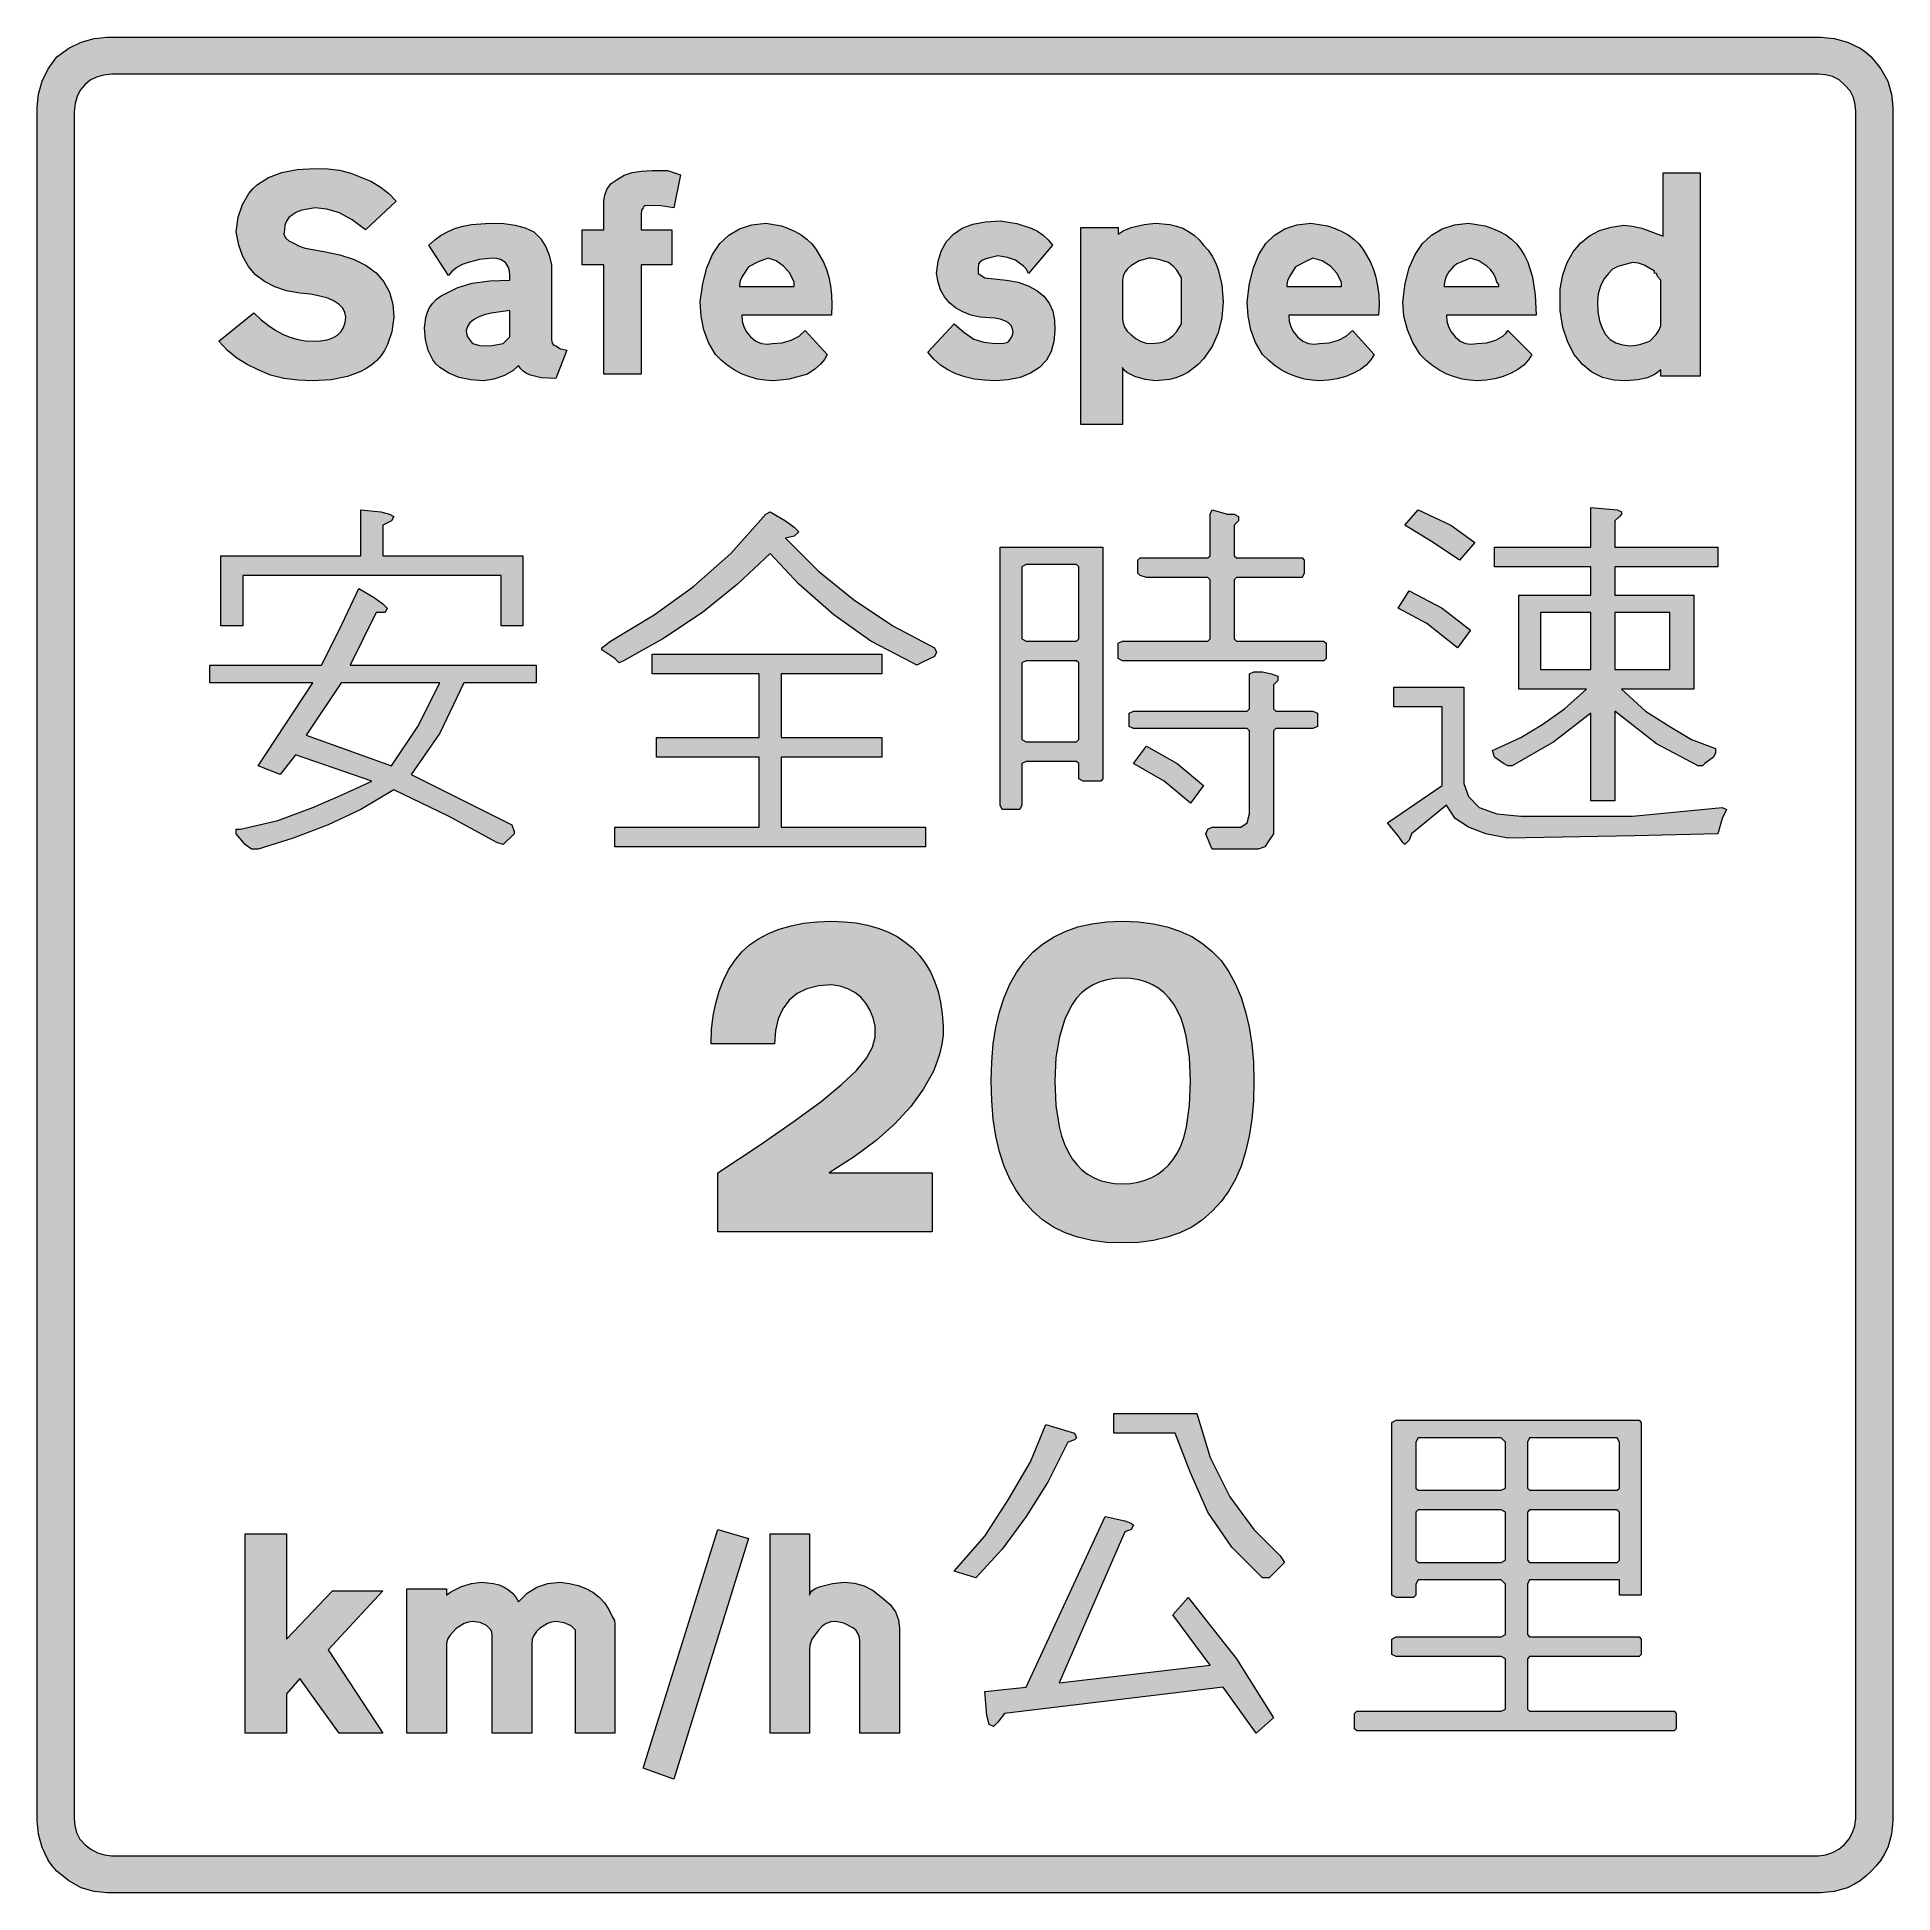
# Model space of a CAD drawing. Header units: metres. Extents: x 157 to 412, y 10 to 264.
import ezdxf

# ---------------------------------------------------------------- set-up
doc = ezdxf.new("R2010")
doc.units = ezdxf.units.M
doc.layers.add('FILL_BLACK_000000', color=7, linetype='Continuous', true_color=0x000000)

msp = doc.modelspace()

# ---------------------------------------------------------------- hatches: boundary and pattern name
at = {"layer": 'FILL_BLACK_000000', "true_color": 0x000000}
h = msp.add_hatch(color=7, dxfattribs=at)
h.dxf.hatch_style = 1
h.paths.add_polyline_path([(157.78, 257.96), (158.63, 259.67), (159.81, 261.3), (161.44, 262.48), (163.15, 263.32), (164.91, 263.83), (166.71, 264), (401.61, 264), (403.45, 263.83), (405.28, 263.32), (407.01, 262.48), (407.8, 261.93), (408.51, 261.3), (409.86, 259.67), (410.8, 257.96), (411.34, 256.2), (411.51, 254.4), (411.51, 19.5), (411.34, 17.66), (410.8, 15.82), (410.38, 14.94), (409.86, 14.1), (409.24, 13.31), (408.51, 12.6), (407.8, 11.87), (407.01, 11.25), (406.17, 10.73), (405.28, 10.31), (403.45, 9.77), (401.61, 9.6), (166.71, 9.6), (164.91, 9.77), (163.15, 10.31), (161.44, 11.25), (159.81, 12.6), (159.18, 13.31), (158.63, 14.1), (157.78, 15.82), (157.28, 17.66), (157.11, 19.5), (157.11, 254.4), (157.28, 256.2), (157.78, 257.96)])
h.paths.add_polyline_path([(166.23, 258.8), (165.25, 258.52), (164.38, 258.08), (163.63, 257.47), (163.03, 256.73), (162.58, 255.86), (162.31, 254.88), (162.21, 253.8), (162.21, 19.8), (162.28, 18.86), (162.51, 17.89), (162.97, 16.97), (163.71, 16.2), (164.48, 15.59), (165.4, 15.11), (166.37, 14.81), (167.31, 14.7), (401.31, 14.7), (402.3, 14.81), (403.25, 15.12), (404.11, 15.6), (404.87, 16.24), (405.51, 17), (405.99, 17.86), (406.3, 18.81), (406.41, 19.8), (406.41, 253.8), (406.34, 254.74), (406.11, 255.71), (405.65, 256.63), (404.91, 257.4), (404.14, 258.14), (403.22, 258.6), (402.25, 258.83), (401.31, 258.9), (167.31, 258.9), (166.23, 258.8)], flags=16)
h = msp.add_hatch(color=7, dxfattribs=at)
h.dxf.hatch_style = 1
h.paths.add_polyline_path([(187.82, 225.26), (188.83, 224.45), (189.85, 223.78), (190.86, 223.24), (191.87, 222.82), (192.88, 222.53), (193.9, 222.36), (194.91, 222.3), (195.96, 222.36), (196.88, 222.52), (197.65, 222.79), (198.28, 223.16), (198.78, 223.63), (199.13, 224.2), (199.34, 224.86), (199.41, 225.6), (199.31, 226.25), (199.02, 226.83), (198.52, 227.36), (197.83, 227.81), (196.95, 228.2), (195.87, 228.51), (194.59, 228.75), (193.11, 228.9), (191.3, 229.22), (189.68, 229.75), (188.27, 230.48), (187.07, 231.41), (186.08, 232.56), (185.31, 233.92), (184.75, 235.5), (184.41, 237.3), (184.68, 239.31), (185.25, 241.06), (186.14, 242.56), (186.7, 243.21), (187.33, 243.79), (188.84, 244.75), (190.65, 245.44), (192.78, 245.86), (195.21, 246), (196.95, 245.94), (198.58, 245.74), (200.1, 245.37), (201.51, 244.8), (202.85, 244.24), (204.13, 243.49), (205.31, 242.56), (206.31, 241.5), (202.11, 237.6), (200.31, 238.95), (198.55, 239.89), (196.84, 240.43), (195.21, 240.6), (193.41, 240.26), (192.69, 239.99), (192.1, 239.66), (191.63, 239.26), (191.29, 238.79), (191.08, 238.23), (191.01, 237.6), (190.94, 236.98), (191.16, 236.47), (191.6, 236.08), (192.21, 235.8), (192.95, 235.4), (193.86, 235.09), (196.41, 234.6), (198.63, 234.16), (200.57, 233.53), (202.22, 232.7), (203.57, 231.67), (204.63, 230.45), (205.4, 229.03), (205.86, 227.41), (206.01, 225.6), (205.74, 223.59), (205.16, 221.84), (204.75, 221.06), (204.26, 220.34), (203.7, 219.69), (203.05, 219.11), (202.32, 218.6), (201.51, 218.15), (199.64, 217.46), (197.44, 217.04), (194.91, 216.9), (192.89, 216.97), (190.93, 217.2), (189.09, 217.66), (187.41, 218.4), (185.89, 219.14), (184.48, 220.01), (183.19, 221.06), (182.01, 222.3), (186.81, 226.2), (187.82, 225.26)])
h = msp.add_hatch(color=7, dxfattribs=at)
h.dxf.hatch_style = 1
h.paths.add_polyline_path([(239.91, 217.8), (234.81, 217.8), (234.81, 232.8), (231.81, 232.8), (231.81, 237.6), (234.81, 237.6), (234.81, 241.5), (234.92, 242.39), (235.26, 243.22), (235.82, 243.95), (236.61, 244.5), (237.57, 245.07), (238.67, 245.44), (239.94, 245.64), (241.41, 245.7), (243.51, 245.7), (245.31, 245.1), (244.41, 240.6), (242.61, 240.86), (240.81, 240.9), (240.4, 240.86), (240.26, 240.77), (240.21, 240.6), (239.95, 240.26), (239.91, 239.7), (239.91, 237.6), (244.11, 237.6), (244.11, 232.8), (239.91, 232.8), (239.91, 217.8)])
h = msp.add_hatch(color=7, dxfattribs=at)
h.dxf.hatch_style = 1
h.paths.add_polyline_path([(385.11, 245.4), (385.11, 217.5), (379.71, 217.5), (379.71, 218.4), (378.92, 217.79), (377.87, 217.31), (376.55, 217.01), (374.91, 216.9), (373.26, 216.96), (371.69, 217.35), (370.24, 218.07), (368.95, 219.11), (367.83, 220.48), (366.94, 222.17), (366.28, 224.18), (365.91, 226.5), (365.91, 227.1), (365.91, 228.9), (365.91, 229.5), (366.26, 231.41), (366.85, 233.1), (367.66, 234.55), (368.68, 235.76), (369.91, 236.74), (371.31, 237.47), (372.88, 237.96), (374.61, 238.2), (375.79, 238.09), (377.08, 237.79), (380.01, 236.7), (380.01, 245.4), (385.11, 245.4)])
h.paths.add_polyline_path([(371.29, 225.12), (371.64, 224.09), (372.13, 223.24), (372.77, 222.57), (373.54, 222.09), (374.46, 221.8), (375.51, 221.7), (376.31, 221.75), (376.97, 221.89), (378.21, 222.3), (379.07, 223.24), (379.43, 223.78), (379.71, 224.4), (379.71, 229.2), (379.71, 230.7), (379.3, 231.15), (379.11, 231.6), (378.85, 231.64), (378.81, 231.9), (377.42, 232.72), (376.66, 233), (375.81, 233.1), (373.82, 232.57), (373.07, 232.17), (372.51, 231.6), (371.9, 230.82), (371.42, 229.87), (371.12, 228.82), (371.01, 227.7), (371.08, 226.32), (371.29, 225.12)], flags=16)
h = msp.add_hatch(color=7, dxfattribs=at)
h.dxf.hatch_style = 1
h.paths.add_polyline_path([(210.61, 226.3), (210.92, 226.95), (211.34, 227.54), (211.86, 228.07), (212.48, 228.52), (213.21, 228.9), (214.78, 229.69), (216.77, 230.25), (219.16, 230.59), (221.91, 230.7), (221.91, 231.3), (221.86, 231.92), (221.72, 232.42), (221.31, 233.1), (220.63, 233.51), (220.13, 233.65), (219.51, 233.7), (217.75, 233.51), (216.21, 233.1), (215.37, 232.82), (214.63, 232.42), (214.02, 231.92), (213.51, 231.3), (210.81, 235.5), (211.63, 236.23), (212.5, 236.85), (213.44, 237.37), (214.45, 237.79), (215.52, 238.1), (216.67, 238.33), (219.21, 238.5), (221.08, 238.44), (222.66, 238.24), (224.02, 237.87), (225.21, 237.3), (226.18, 236.34), (226.86, 235.27), (227.32, 234.09), (227.61, 232.8), (227.61, 222.6), (227.66, 222.21), (227.8, 221.92), (227.99, 221.76), (228.21, 221.7), (228.85, 221.29), (229.71, 221.1), (228.21, 217.2), (226.23, 217.31), (224.76, 217.65), (224.2, 217.9), (223.74, 218.21), (223.38, 218.58), (223.11, 219), (222.36, 218.29), (221.16, 217.61), (219.73, 217.1), (218.31, 216.9), (216.57, 217.01), (214.97, 217.35), (213.54, 217.91), (212.31, 218.7), (211.79, 219.19), (211.35, 219.75), (210.7, 221.06), (210.33, 222.54), (210.21, 224.1), (210.38, 225.61), (210.61, 226.3)])
h.paths.add_polyline_path([(218.38, 225.91), (217.56, 225.6), (216.91, 225.23), (216.43, 224.81), (216.09, 224.33), (215.91, 223.8), (215.97, 223.35), (216.13, 222.9), (216.81, 222), (217.78, 221.74), (219.21, 221.7), (221.01, 222), (221.91, 222.9), (221.91, 226.5), (219.37, 226.16), (218.38, 225.91)], flags=16)
h = msp.add_hatch(color=7, dxfattribs=at)
h.dxf.hatch_style = 1
h.paths.add_polyline_path([(265.07, 219.82), (264.51, 219.15), (263.72, 218.47), (262.71, 217.8), (260.2, 217.12), (259.04, 216.96), (257.91, 216.9), (256.89, 216.96), (255.85, 217.12), (254.81, 217.41), (253.78, 217.8), (252.79, 218.31), (251.83, 218.92), (250.94, 219.66), (250.11, 220.5), (249.15, 222.13), (248.5, 223.87), (248.13, 225.73), (248.01, 227.7), (248.35, 230.22), (248.91, 232.38), (249.7, 234.2), (250.71, 235.69), (251.95, 236.85), (253.41, 237.7), (255.1, 238.25), (257.01, 238.5), (259.14, 238.11), (260.12, 237.78), (261.02, 237.37), (261.86, 236.88), (262.62, 236.31), (263.31, 235.65), (263.91, 234.9), (264.91, 233.16), (265.31, 232.16), (265.63, 231.07), (265.87, 229.91), (266.02, 228.66), (266.07, 227.32), (266.01, 225.9), (253.71, 225.9), (253.77, 225.05), (253.97, 224.29), (254.34, 223.58), (254.91, 222.9), (255.63, 222.34), (256.41, 222), (257.19, 221.89), (257.91, 222), (259.25, 222.11), (260.5, 222.45), (261.58, 223.01), (262.41, 223.8), (265.41, 220.5), (265.07, 219.82)])
h.paths.add_polyline_path([(260.91, 230.1), (260.91, 230.4), (260.31, 231.63), (259.45, 232.61), (258.42, 233.31), (257.31, 233.7), (255.96, 233.21), (254.61, 232.5), (253.78, 231.19), (253.51, 230.6), (253.41, 230.1), (253.41, 229.8), (260.91, 229.8), (260.91, 230.1)], flags=16)
h = msp.add_hatch(color=7, dxfattribs=at)
h.dxf.hatch_style = 1
h.paths.add_polyline_path([(287.01, 231), (290.01, 230.7), (291.6, 230.39), (292.98, 229.92), (294.15, 229.28), (295.11, 228.49), (295.84, 227.54), (296.34, 226.44), (296.6, 225.19), (296.61, 223.8), (296.49, 222.29), (296.12, 220.91), (295.47, 219.71), (294.51, 218.7), (293.28, 217.91), (291.85, 217.35), (290.25, 217.01), (288.51, 216.9), (286.99, 216.96), (285.58, 217.13), (284.28, 217.42), (283.07, 217.84), (281.97, 218.38), (280.96, 219.05), (280.04, 219.86), (279.21, 220.8), (282.81, 224.7), (284.16, 223.54), (285.51, 222.6), (286.9, 222.19), (288.51, 222), (289.63, 222.04), (290.03, 222.13), (290.31, 222.3), (290.72, 222.9), (290.91, 223.5), (290.84, 224.02), (290.63, 224.46), (290.28, 224.82), (289.78, 225.11), (289.15, 225.33), (288.38, 225.48), (286.41, 225.6), (285.13, 225.89), (284, 226.33), (283.01, 226.89), (282.17, 227.59), (281.49, 228.41), (280.97, 229.35), (280.61, 230.42), (280.41, 231.6), (280.64, 233.29), (281.09, 234.75), (281.79, 235.99), (282.73, 237), (283.93, 237.79), (285.39, 238.35), (287.11, 238.69), (289.11, 238.8), (291.42, 238.45), (293.38, 237.82), (294.24, 237.39), (295.02, 236.86), (295.71, 236.23), (296.31, 235.5), (293.01, 231.6), (292.73, 232.18), (292.33, 232.61), (291.21, 233.4), (290.12, 233.81), (288.81, 234), (287.53, 233.7), (287.04, 233.58), (286.71, 233.4), (286.36, 233.17), (286.18, 232.91), (286.11, 232.2), (286.11, 231.9), (286.11, 231.6), (287.01, 231)])
h = msp.add_hatch(color=7, dxfattribs=at)
h.dxf.hatch_style = 1
h.paths.add_polyline_path([(300.21, 210.9), (300.21, 237.9), (305.31, 237.9), (305.31, 237), (305.98, 237.45), (307.11, 237.9), (308.87, 238.31), (310.41, 238.5), (312.37, 238.33), (313.29, 238.1), (314.16, 237.79), (314.97, 237.37), (315.73, 236.85), (316.41, 236.23), (317.01, 235.5), (317.64, 234.78), (318.19, 233.99), (318.66, 233.11), (319.03, 232.16), (319.54, 230.06), (319.71, 227.7), (319.54, 225.51), (319.03, 223.46), (318.19, 221.58), (317.01, 219.9), (316.32, 219.17), (315.6, 218.55), (314.84, 218.03), (314.05, 217.61), (313.21, 217.3), (312.33, 217.07), (310.41, 216.9), (308.99, 217.05), (307.6, 217.46), (306.49, 218.04), (306.12, 218.36), (305.91, 218.7), (305.91, 210.9), (300.21, 210.9)])
h.paths.add_polyline_path([(311.54, 222.25), (312.21, 222.6), (312.83, 223.1), (313.33, 223.65), (314.01, 224.7), (314.01, 225), (314.01, 225.6), (314.01, 225.9), (314.01, 229.8), (314.01, 230.1), (314.01, 230.7), (314.01, 231), (313.33, 232.05), (312.83, 232.6), (312.21, 233.1), (310.9, 233.51), (309.81, 233.7), (309.51, 233.7), (308.19, 233.32), (307.03, 232.65), (306.57, 232.23), (306.22, 231.76), (305.99, 231.25), (305.91, 230.7), (305.91, 225.3), (305.97, 224.8), (306.17, 224.25), (306.54, 223.7), (307.11, 223.2), (307.78, 222.63), (308.46, 222.26), (309.13, 222.06), (309.81, 222), (310.9, 222.07), (311.54, 222.25)], flags=16)
h = msp.add_hatch(color=7, dxfattribs=at)
h.dxf.hatch_style = 1
h.paths.add_polyline_path([(328.97, 224.29), (329.34, 223.58), (329.91, 222.9), (330.63, 222.34), (331.41, 222), (332.19, 221.89), (332.91, 222), (334.25, 222.11), (335.5, 222.45), (336.58, 223.01), (337.41, 223.8), (340.41, 220.5), (339.96, 219.74), (339.32, 219.05), (338.51, 218.44), (337.56, 217.91), (336.5, 217.49), (335.35, 217.17), (334.14, 216.97), (332.91, 216.9), (331.89, 216.96), (330.85, 217.12), (329.81, 217.41), (328.78, 217.8), (327.79, 218.31), (326.83, 218.92), (325.94, 219.66), (325.11, 220.5), (324.15, 222.13), (323.5, 223.87), (323.13, 225.73), (323.01, 227.7), (323.33, 230.22), (323.86, 232.38), (324.6, 234.2), (325.56, 235.69), (326.74, 236.85), (328.16, 237.7), (329.81, 238.25), (331.71, 238.5), (334.02, 238.11), (335.04, 237.78), (335.98, 237.37), (336.84, 236.88), (337.62, 236.31), (338.31, 235.65), (338.91, 234.9), (339.91, 233.16), (340.31, 232.16), (340.63, 231.07), (340.87, 229.91), (341.02, 228.66), (341.07, 227.32), (341.01, 225.9), (328.71, 225.9), (328.77, 225.05), (328.97, 224.29)])
h.paths.add_polyline_path([(335.91, 230.1), (335.91, 230.4), (335.3, 231.63), (334.41, 232.61), (333.29, 233.31), (332.01, 233.7), (330.92, 233.21), (329.61, 232.5), (328.78, 231.19), (328.51, 230.6), (328.41, 230.1), (328.41, 229.8), (335.91, 229.8), (335.91, 230.1)], flags=16)
h = msp.add_hatch(color=7, dxfattribs=at)
h.dxf.hatch_style = 1
h.paths.add_polyline_path([(350.57, 224.29), (350.94, 223.58), (351.51, 222.9), (352.19, 222.34), (352.9, 222), (353.66, 221.89), (354.51, 222), (355.84, 222.11), (357.06, 222.45), (358.05, 223.01), (358.43, 223.38), (358.71, 223.8), (362.01, 220.5), (361.56, 219.74), (360.92, 219.05), (360.11, 218.44), (359.16, 217.91), (358.1, 217.49), (356.95, 217.17), (355.74, 216.97), (354.51, 216.9), (353.49, 216.96), (352.45, 217.12), (351.41, 217.41), (350.38, 217.8), (349.39, 218.31), (348.43, 218.92), (347.54, 219.66), (346.71, 220.5), (345.7, 222.13), (344.95, 223.87), (344.47, 225.73), (344.31, 227.7), (344.65, 230.22), (345.21, 232.38), (346, 234.2), (347.01, 235.69), (348.25, 236.85), (349.71, 237.7), (351.4, 238.25), (353.31, 238.5), (355.62, 238.11), (356.64, 237.78), (357.58, 237.37), (358.44, 236.88), (359.22, 236.31), (359.91, 235.65), (360.51, 234.9), (361.03, 234.07), (361.47, 233.16), (362.12, 231.07), (362.49, 228.66), (362.61, 225.9), (350.31, 225.9), (350.37, 225.05), (350.57, 224.29)])
h.paths.add_polyline_path([(357.51, 230.1), (357.21, 230.4), (357.03, 231.05), (356.73, 231.63), (356.33, 232.16), (355.86, 232.61), (354.76, 233.31), (353.61, 233.7), (352.41, 233.21), (351.75, 232.9), (351.21, 232.5), (350.64, 231.83), (350.27, 231.19), (350.07, 230.6), (350.01, 230.1), (350.01, 229.8), (357.51, 229.8), (357.51, 230.1)], flags=16)
h = msp.add_hatch(color=7, dxfattribs=at)
h.dxf.hatch_style = 1
h.paths.add_polyline_path([(185.31, 190.2), (185.31, 183.3), (182.31, 183.3), (182.31, 192.9), (201.51, 192.9), (201.51, 199.2), (204.21, 198.9), (205.41, 198.6), (206.01, 198.3), (205.71, 197.7), (204.51, 197.1), (204.51, 192.9), (223.71, 192.9), (223.71, 183.3), (220.71, 183.3), (220.71, 190.2), (185.31, 190.2)])
h = msp.add_hatch(color=7, dxfattribs=at)
h.dxf.hatch_style = 1
h.paths.add_polyline_path([(248.31, 185.1), (242.91, 181.5), (237.51, 178.5), (236.91, 178.2), (236.31, 178.8), (234.51, 180), (234.51, 180.3), (235.71, 181.2), (241.71, 184.8), (247.11, 188.7), (252.21, 193.2), (257.01, 198.6), (257.61, 198.9), (259.71, 197.7), (260.91, 196.8), (261.51, 196.2), (260.91, 195.6), (259.71, 195.3), (264.21, 190.8), (269.01, 186.9), (274.41, 183.3), (280.11, 180.3), (280.41, 179.7), (280.11, 179.1), (278.31, 178.2), (277.71, 177.9), (277.11, 178.2), (271.41, 181.2), (266.31, 184.8), (261.51, 189), (257.61, 193.2), (253.11, 189), (248.31, 185.1)])
h = msp.add_hatch(color=7, dxfattribs=at)
h.dxf.hatch_style = 1
h.paths.add_polyline_path([(333.81, 180.9), (333.81, 178.8), (333.51, 178.5), (305.91, 178.5), (305.31, 178.8), (305.31, 180.9), (305.91, 181.2), (317.61, 181.2), (317.91, 181.5), (317.91, 189.6), (317.61, 189.9), (309.21, 189.9), (308.31, 190.2), (308.01, 190.5), (308.01, 192.3), (308.31, 192.6), (309.21, 192.6), (317.61, 192.6), (317.91, 192.9), (317.91, 198.6), (318.21, 199.2), (320.31, 198.6), (321.21, 198.6), (321.81, 198.3), (321.81, 197.7), (321.21, 197.1), (321.21, 192.9), (321.51, 192.6), (330.51, 192.6), (330.81, 192.3), (330.81, 190.5), (330.51, 189.9), (321.51, 189.9), (321.21, 189.6), (321.21, 181.5), (321.51, 181.2), (333.51, 181.2), (333.81, 180.9)])
h = msp.add_hatch(color=7, dxfattribs=at)
h.dxf.hatch_style = 1
h.paths.add_polyline_path([(348.51, 194.7), (344.61, 197.1), (346.41, 199.2), (350.91, 197.1), (354.21, 194.7), (352.11, 192.3), (348.51, 194.7)])
h = msp.add_hatch(color=7, dxfattribs=at)
h.dxf.hatch_style = 1
h.paths.add_polyline_path([(373.41, 171.6), (373.41, 159.3), (370.11, 159.3), (370.11, 171.3), (365.01, 167.4), (359.31, 164.1), (358.71, 164.1), (358.11, 164.4), (356.91, 165.3), (356.61, 166.2), (357.21, 166.5), (360.51, 168), (363.51, 169.8), (366.51, 171.9), (369.51, 174.6), (360.21, 174.6), (360.21, 187.5), (370.11, 187.5), (370.11, 191.4), (356.91, 191.4), (356.91, 194.1), (370.11, 194.1), (370.11, 199.5), (373.71, 199.2), (374.31, 198.9), (374.31, 198.6), (374.01, 198.3), (373.41, 197.7), (373.41, 194.1), (387.51, 194.1), (387.51, 191.4), (373.41, 191.4), (373.41, 187.5), (384.21, 187.5), (384.21, 174.6), (374.31, 174.6), (377.61, 171.6), (380.91, 169.5), (383.91, 167.7), (387.21, 166.5), (387.21, 165.9), (386.91, 165.3), (385.71, 164.4), (385.41, 164.1), (384.81, 164.1), (379.11, 167.1), (373.41, 171.6)])
h.paths.add_polyline_path([(380.91, 177.3), (380.91, 185.1), (373.41, 185.1), (373.41, 177.3), (380.91, 177.3)], flags=16)
h.paths.add_polyline_path([(363.21, 177.3), (370.11, 177.3), (370.11, 185.1), (363.21, 185.1), (363.21, 177.3)], flags=16)
h = msp.add_hatch(color=7, dxfattribs=at)
h.dxf.hatch_style = 1
h.paths.add_polyline_path([(299.91, 162.3), (299.91, 164.4), (299.61, 164.7), (292.71, 164.7), (292.11, 164.4), (292.11, 158.7), (291.81, 158.1), (289.41, 158.1), (289.11, 158.7), (289.11, 194.1), (289.41, 194.1), (302.91, 194.1), (303.21, 194.1), (303.21, 162.3), (302.91, 162), (300.51, 162), (299.91, 162.3)])
h.paths.add_polyline_path([(299.61, 167.4), (299.91, 167.7), (299.91, 178.2), (299.61, 178.5), (292.71, 178.5), (292.11, 178.2), (292.11, 167.7), (292.71, 167.4), (299.61, 167.4)], flags=16)
h.paths.add_polyline_path([(292.11, 181.5), (292.71, 181.2), (299.61, 181.2), (299.91, 181.5), (299.91, 191.4), (299.61, 191.7), (292.71, 191.7), (292.11, 191.4), (292.11, 181.5)], flags=16)
h = msp.add_hatch(color=7, dxfattribs=at)
h.dxf.hatch_style = 1
h.paths.add_polyline_path([(208.41, 162.9), (222.21, 156), (222.51, 155.1), (222.51, 154.8), (221.01, 153.3), (220.11, 153.6), (213.51, 157.2), (206.01, 160.8), (201.51, 158.1), (197.01, 156), (192.21, 154.2), (187.41, 152.7), (186.51, 152.7), (185.61, 153.3), (184.41, 154.8), (184.41, 155.4), (185.01, 155.4), (190.11, 156.6), (194.91, 158.4), (199.11, 160.2), (203.01, 162), (192.51, 165.6), (190.41, 162.9), (187.41, 164.1), (194.91, 175.5), (180.81, 175.5), (180.81, 177.9), (196.11, 177.9), (198.51, 182.7), (201.21, 188.4), (203.31, 187.2), (204.51, 186.3), (205.11, 185.7), (204.81, 185.1), (203.61, 185.1), (200.01, 177.9), (225.51, 177.9), (225.51, 175.5), (215.61, 175.5), (212.31, 168.6), (208.41, 162.9)])
h.paths.add_polyline_path([(205.71, 164.1), (209.31, 169.5), (212.31, 175.5), (198.81, 175.5), (194.01, 168.3), (205.71, 164.1)], flags=16)
h = msp.add_hatch(color=7, dxfattribs=at)
h.dxf.hatch_style = 1
h.paths.add_polyline_path([(351.81, 180.3), (347.61, 183.6), (343.71, 185.7), (345.21, 188.1), (349.71, 185.7), (353.61, 182.7), (351.81, 180.3)])
h = msp.add_hatch(color=7, dxfattribs=at)
h.dxf.hatch_style = 1
h.paths.add_polyline_path([(259.11, 176.7), (259.11, 168), (272.91, 168), (272.91, 165.3), (259.11, 165.3), (259.11, 155.7), (278.91, 155.7), (278.91, 153), (236.31, 153), (236.31, 155.7), (256.11, 155.7), (256.11, 165.3), (242.01, 165.3), (242.01, 168), (256.11, 168), (256.11, 176.7), (241.41, 176.7), (241.41, 179.4), (272.91, 179.4), (272.91, 176.7), (259.11, 176.7)])
h = msp.add_hatch(color=7, dxfattribs=at)
h.dxf.hatch_style = 1
h.paths.add_polyline_path([(323.91, 177), (325.11, 177), (326.31, 176.7), (327.21, 176.4), (327.21, 175.8), (326.61, 175.2), (326.61, 171.9), (326.91, 171.6), (332.01, 171.6), (332.61, 171.3), (332.61, 169.5), (332.01, 169.2), (326.91, 169.2), (326.61, 168.9), (326.61, 156), (326.61, 154.8), (326.01, 153.9), (325.41, 153), (324.51, 152.7), (319.11, 152.7), (318.21, 152.7), (317.91, 153.3), (317.31, 154.8), (317.61, 155.4), (318.21, 155.7), (322.11, 155.7), (323.01, 156.3), (323.31, 157.5), (323.31, 168.9), (323.01, 169.2), (307.41, 169.2), (306.81, 169.5), (306.81, 171.3), (307.41, 171.6), (323.01, 171.6), (323.31, 171.9), (323.31, 176.7), (323.91, 177)])
h = msp.add_hatch(color=7, dxfattribs=at)
h.dxf.hatch_style = 1
h.paths.add_polyline_path([(358.71, 154.2), (355.71, 154.8), (353.31, 155.7), (351.51, 156.9), (350.31, 158.7), (345.51, 154.8), (345.21, 153.9), (344.61, 153.3), (344.31, 153.6), (343.71, 154.5), (342.21, 156.3), (349.71, 161.4), (349.71, 172.2), (343.11, 172.2), (343.11, 174.9), (352.71, 174.9), (352.71, 161.7), (353.31, 159.9), (354.81, 158.4), (357.21, 157.5), (360.51, 157.2), (375.81, 157.2), (388.11, 158.4), (388.71, 158.1), (388.11, 156.9), (387.51, 154.8), (376.11, 154.5), (358.71, 154.2)])
h = msp.add_hatch(color=7, dxfattribs=at)
h.dxf.hatch_style = 1
h.paths.add_polyline_path([(307.41, 164.4), (309.21, 166.8), (313.41, 164.4), (317.01, 161.4), (315.21, 159), (311.61, 162), (307.41, 164.4)])
h = msp.add_hatch(color=7, dxfattribs=at)
h.dxf.hatch_style = 1
h.paths.add_polyline_path([(264.21, 133.96), (262.64, 133.55), (261.3, 132.88), (260.2, 131.96), (259.33, 130.8), (258.71, 129.42), (258.34, 127.81), (258.21, 126), (249.51, 126), (249.58, 127.97), (249.79, 129.82), (250.13, 131.57), (250.6, 133.2), (251.19, 134.72), (251.91, 136.12), (252.75, 137.42), (253.71, 138.6), (254.79, 139.56), (256.01, 140.4), (257.36, 141.12), (258.85, 141.71), (260.46, 142.18), (262.19, 142.52), (264.04, 142.73), (266.01, 142.8), (267.76, 142.74), (269.41, 142.56), (270.96, 142.27), (272.41, 141.86), (273.75, 141.33), (274.99, 140.7), (276.12, 139.95), (277.15, 139.09), (278.06, 138.12), (278.87, 137.04), (279.56, 135.86), (280.14, 134.57), (280.61, 133.18), (280.96, 131.69), (281.19, 130.09), (281.31, 128.4), (281.31, 127.5), (281.31, 127.2), (281.14, 125.96), (280.86, 124.73), (280.47, 123.49), (279.97, 122.26), (278.64, 119.82), (276.88, 117.41), (274.71, 115.04), (272.11, 112.73), (269.11, 110.48), (265.71, 108.3), (279.81, 108.3), (279.81, 100.2), (250.41, 100.2), (250.41, 108.3), (256.22, 112.14), (260.91, 115.38), (264.6, 118.11), (267.4, 120.41), (269.42, 122.36), (270.79, 124.04), (271.61, 125.52), (272.01, 126.9), (272.01, 127.2), (272.01, 128.4), (271.72, 129.58), (271.28, 130.64), (270.72, 131.57), (270.02, 132.37), (269.2, 133.03), (268.26, 133.55), (267.19, 133.9), (266.01, 134.1), (264.21, 133.96)])
h = msp.add_hatch(color=7, dxfattribs=at)
h.dxf.hatch_style = 1
h.paths.add_polyline_path([(323.63, 115.66), (323.28, 113.33), (322.78, 111.19), (322.15, 109.23), (321.38, 107.44), (320.46, 105.83), (319.41, 104.4), (318.21, 103.04), (316.88, 101.86), (315.4, 100.88), (313.78, 100.09), (312.03, 99.48), (310.13, 99.04), (308.09, 98.78), (305.91, 98.7), (303.73, 98.78), (301.69, 99.04), (299.79, 99.48), (298.03, 100.09), (296.42, 100.88), (294.94, 101.86), (293.61, 103.04), (292.41, 104.4), (291.36, 105.83), (290.44, 107.44), (289.67, 109.23), (289.03, 111.19), (288.54, 113.33), (288.19, 115.66), (287.98, 118.19), (287.91, 120.9), (287.98, 123.52), (288.19, 125.98), (288.54, 128.27), (289.03, 130.4), (289.67, 132.36), (290.44, 134.16), (291.36, 135.79), (292.41, 137.25), (293.61, 138.54), (294.94, 139.67), (296.42, 140.62), (298.03, 141.4), (299.79, 142.01), (301.69, 142.45), (303.73, 142.71), (305.91, 142.8), (308.09, 142.72), (310.13, 142.46), (312.03, 142.04), (313.78, 141.45), (315.4, 140.69), (316.88, 139.76), (318.21, 138.67), (319.41, 137.4), (320.46, 135.87), (321.38, 134.19), (322.15, 132.36), (322.78, 130.39), (323.28, 128.26), (323.63, 125.97), (323.84, 123.52), (323.91, 120.9), (323.84, 118.19), (323.63, 115.66)])
h.paths.add_polyline_path([(297.22, 114.65), (297.56, 113.38), (297.97, 112.22), (298.45, 111.18), (299.01, 110.25), (299.64, 109.43), (300.33, 108.73), (301.09, 108.14), (301.93, 107.65), (302.82, 107.28), (303.79, 107.01), (304.82, 106.85), (305.91, 106.8), (307.01, 106.86), (308.04, 107.02), (309.02, 107.29), (309.92, 107.66), (310.76, 108.13), (311.52, 108.7), (312.21, 109.36), (312.81, 110.1), (313.43, 111.06), (313.94, 112.12), (314.36, 113.31), (314.68, 114.6), (315.09, 117.52), (315.21, 120.9), (315.07, 124.18), (314.64, 127.03), (314.32, 128.29), (313.93, 129.45), (313.46, 130.5), (312.92, 131.44), (312.31, 132.27), (311.62, 132.99), (310.86, 133.6), (310.02, 134.1), (309.11, 134.5), (308.12, 134.78), (307.05, 134.94), (305.91, 135), (304.81, 134.94), (303.78, 134.77), (302.8, 134.49), (301.9, 134.1), (301.06, 133.59), (300.3, 132.97), (299.61, 132.24), (299.01, 131.4), (298.48, 130.44), (298, 129.38), (297.25, 126.94), (296.77, 124.1), (296.61, 120.9), (296.76, 117.54), (297.22, 114.65)], flags=16)
h = msp.add_hatch(color=7, dxfattribs=at)
h.dxf.hatch_style = 1
h.paths.add_polyline_path([(295.41, 73.8), (298.41, 72.9), (299.31, 72.6), (299.61, 72), (299.31, 71.7), (298.41, 71.4), (295.71, 66), (292.71, 61.2), (289.41, 56.7), (285.81, 52.8), (282.81, 53.7), (287.01, 58.5), (290.31, 63.6), (293.31, 68.7), (295.41, 73.8)])
h = msp.add_hatch(color=7, dxfattribs=at)
h.dxf.hatch_style = 1
h.paths.add_polyline_path([(304.71, 72.6), (304.71, 75.3), (316.11, 75.3), (317.91, 69.3), (320.61, 63.9), (323.91, 59.4), (327.51, 55.8), (328.11, 54.9), (327.21, 54), (326.01, 52.8), (325.11, 52.8), (320.91, 57), (317.61, 61.8), (315.21, 67.2), (313.11, 72.6), (304.71, 72.6)])
h = msp.add_hatch(color=7, dxfattribs=at)
h.dxf.hatch_style = 1
h.paths.add_polyline_path([(377.01, 42.3), (376.71, 42), (361.71, 42), (361.41, 41.7), (361.41, 34.8), (361.71, 34.5), (381.51, 34.5), (381.81, 34.2), (381.81, 32.1), (381.51, 31.8), (338.01, 31.8), (337.71, 32.1), (337.71, 34.2), (338.01, 34.5), (357.81, 34.5), (358.41, 34.8), (358.41, 41.7), (357.81, 42), (343.41, 42), (342.81, 42.3), (342.81, 44.4), (343.41, 44.7), (357.81, 44.7), (358.41, 45), (358.41, 51.9), (357.81, 52.5), (346.41, 52.5), (346.11, 51.9), (346.11, 50.4), (345.81, 50.1), (343.41, 50.1), (342.81, 50.4), (342.81, 74.1), (343.41, 74.4), (376.71, 74.4), (377.01, 74.1), (377.01, 50.4), (374.01, 50.4), (374.01, 52.5), (361.71, 52.5), (361.41, 51.9), (361.41, 45), (361.71, 44.7), (376.71, 44.7), (377.01, 44.4), (377.01, 42.3)])
h.paths.add_polyline_path([(361.41, 61.8), (361.41, 55.2), (361.71, 54.9), (373.71, 54.9), (374.01, 55.2), (374.01, 61.8), (373.71, 62.1), (361.71, 62.1), (361.41, 61.8)], flags=16)
h.paths.add_polyline_path([(361.71, 72), (361.41, 71.4), (361.41, 65.1), (361.71, 64.8), (373.71, 64.8), (374.01, 65.1), (374.01, 71.4), (373.71, 72), (361.71, 72)], flags=16)
h.paths.add_polyline_path([(358.41, 71.4), (357.81, 72), (346.41, 72), (346.11, 71.4), (346.11, 65.1), (346.41, 64.8), (357.81, 64.8), (358.41, 65.1), (358.41, 71.4)], flags=16)
h.paths.add_polyline_path([(358.41, 55.2), (358.41, 61.8), (357.81, 62.1), (346.41, 62.1), (346.11, 61.8), (346.11, 55.2), (346.41, 54.9), (357.81, 54.9), (358.41, 55.2)], flags=16)
h = msp.add_hatch(color=7, dxfattribs=at)
h.dxf.hatch_style = 1
h.paths.add_polyline_path([(289.71, 34.2), (288.81, 33), (288.21, 32.4), (287.61, 32.7), (287.31, 33.9), (287.01, 37.2), (292.71, 37.8), (303.51, 61.2), (306.21, 60.6), (307.11, 60.3), (307.41, 60), (307.11, 59.4), (306.21, 59.1), (297.21, 38.4), (317.91, 40.8), (312.81, 47.7), (314.91, 50.1), (321.51, 41.7), (326.61, 33.6), (324.21, 31.5), (319.71, 37.8), (289.71, 34.2)])
h = msp.add_hatch(color=7, dxfattribs=at)
h.dxf.hatch_style = 1
h.paths.add_polyline_path([(198.51, 31.5), (193.11, 39), (191.31, 36.9), (191.31, 31.5), (185.61, 31.5), (185.61, 58.8), (191.31, 58.8), (191.31, 44.4), (197.61, 51), (204.51, 51), (197.01, 42.9), (204.51, 31.5), (198.51, 31.5)])
h = msp.add_hatch(color=7, dxfattribs=at)
h.dxf.hatch_style = 1
h.paths.add_polyline_path([(244.41, 25.2), (240.21, 26.7), (250.41, 59.4), (254.61, 58.2), (244.41, 25.2)])
h = msp.add_hatch(color=7, dxfattribs=at)
h.dxf.hatch_style = 1
h.paths.add_polyline_path([(269.91, 31.5), (269.91, 44.1), (269.85, 44.59), (269.68, 45.11), (269.4, 45.58), (269.01, 45.9), (267.7, 46.57), (266.61, 46.8), (265.94, 46.74), (265.3, 46.54), (264.71, 46.17), (264.21, 45.6), (263.31, 44.4), (263.05, 43.54), (263.01, 42.9), (263.01, 31.5), (257.61, 31.5), (257.61, 58.8), (263.01, 58.8), (263.01, 50.4), (263.08, 50.67), (263.31, 51), (263.77, 51.33), (264.51, 51.6), (266.16, 52.01), (267.81, 52.2), (269.16, 52.08), (270.47, 51.71), (271.73, 51.06), (272.91, 50.1), (274.04, 49.15), (274.78, 48.11), (275.19, 47.02), (275.31, 45.9), (275.31, 31.5), (269.91, 31.5)])
h = msp.add_hatch(color=7, dxfattribs=at)
h.dxf.hatch_style = 1
h.paths.add_polyline_path([(230.91, 45), (230.91, 45.6), (230.31, 46.2), (229.37, 46.61), (228.21, 46.8), (227.64, 46.73), (227.06, 46.54), (226, 45.86), (225.56, 45.41), (225.21, 44.9), (224.99, 44.36), (224.91, 43.8), (224.91, 31.5), (219.51, 31.5), (219.51, 45), (219.46, 45.34), (219.3, 45.66), (218.72, 46.24), (217.86, 46.65), (216.81, 46.8), (216.24, 46.73), (215.66, 46.54), (214.56, 45.86), (213.69, 44.9), (213.39, 44.36), (213.21, 43.8), (213.21, 31.5), (207.81, 31.5), (207.81, 51.3), (213.21, 51.3), (213.21, 50.4), (213.71, 50.8), (214.26, 51.11), (215.31, 51.6), (216.66, 52.01), (218.01, 52.2), (219.69, 52.03), (220.44, 51.82), (221.12, 51.52), (221.73, 51.15), (222.27, 50.68), (222.73, 50.13), (223.11, 49.5), (224.3, 50.68), (225.62, 51.52), (227.12, 52.03), (228.81, 52.2), (230.1, 52.03), (231.28, 51.75), (232.35, 51.34), (233.31, 50.81), (234.15, 50.16), (234.88, 49.37), (235.5, 48.46), (236.01, 47.4), (236.27, 46.95), (236.31, 46.5), (236.31, 45.9), (236.31, 45.6), (236.31, 31.5), (230.91, 31.5), (230.91, 45)])

# ---------------------------------------------------------------- linework, layer by layer
at = {"layer": 'FILL_BLACK_000000', "lineweight": 0, "true_color": 0x000000}
for points in [[(157.78, 257.96), (158.63, 259.67), (159.81, 261.3), (161.44, 262.48), (163.15, 263.32), (164.91, 263.83), (166.71, 264), (401.61, 264), (403.45, 263.83), (405.28, 263.32), (407.01, 262.48), (407.8, 261.93), (408.51, 261.3), (409.86, 259.67), (410.8, 257.96), (411.34, 256.2), (411.51, 254.4), (411.51, 19.5), (411.34, 17.66), (410.8, 15.82), (410.38, 14.94), (409.86, 14.1), (409.24, 13.31), (408.51, 12.6), (407.8, 11.87), (407.01, 11.25), (406.17, 10.73), (405.28, 10.31), (403.45, 9.77), (401.61, 9.6), (166.71, 9.6), (164.91, 9.77), (163.15, 10.31), (161.44, 11.25), (159.81, 12.6), (159.18, 13.31), (158.63, 14.1), (157.78, 15.82), (157.28, 17.66), (157.11, 19.5), (157.11, 254.4), (157.28, 256.2)], [(166.23, 258.8), (165.25, 258.52), (164.38, 258.08), (163.63, 257.47), (163.03, 256.73), (162.58, 255.86), (162.31, 254.88), (162.21, 253.8), (162.21, 19.8), (162.28, 18.86), (162.51, 17.89), (162.97, 16.97), (163.71, 16.2), (164.48, 15.59), (165.4, 15.11), (166.37, 14.81), (167.31, 14.7), (401.31, 14.7), (402.3, 14.81), (403.25, 15.12), (404.11, 15.6), (404.87, 16.24), (405.51, 17), (405.99, 17.86), (406.3, 18.81), (406.41, 19.8), (406.41, 253.8), (406.34, 254.74), (406.11, 255.71), (405.65, 256.63), (404.91, 257.4), (404.14, 258.14), (403.22, 258.6), (402.25, 258.83), (401.31, 258.9), (167.31, 258.9)], [(187.82, 225.26), (188.83, 224.45), (189.85, 223.78), (190.86, 223.24), (191.87, 222.82), (192.88, 222.53), (193.9, 222.36), (194.91, 222.3), (195.96, 222.36), (196.88, 222.52), (197.65, 222.79), (198.28, 223.16), (198.78, 223.63), (199.13, 224.2), (199.34, 224.86), (199.41, 225.6), (199.31, 226.25), (199.02, 226.83), (198.52, 227.36), (197.83, 227.81), (196.95, 228.2), (195.87, 228.51), (194.59, 228.75), (193.11, 228.9), (191.3, 229.22), (189.68, 229.75), (188.27, 230.48), (187.07, 231.41), (186.08, 232.56), (185.31, 233.92), (184.75, 235.5), (184.41, 237.3), (184.68, 239.31), (185.25, 241.06), (186.14, 242.56), (186.7, 243.21), (187.33, 243.79), (188.84, 244.75), (190.65, 245.44), (192.78, 245.86), (195.21, 246), (196.95, 245.94), (198.58, 245.74), (200.1, 245.37), (201.51, 244.8), (202.85, 244.24), (204.13, 243.49), (205.31, 242.56), (206.31, 241.5), (202.11, 237.6), (200.31, 238.95), (198.55, 239.89), (196.84, 240.43), (195.21, 240.6), (193.41, 240.26), (192.69, 239.99), (192.1, 239.66), (191.63, 239.26), (191.29, 238.79), (191.08, 238.23), (191.01, 237.6), (190.94, 236.98), (191.16, 236.47), (191.6, 236.08), (192.21, 235.8), (192.95, 235.4), (193.86, 235.09), (196.41, 234.6), (198.63, 234.16), (200.57, 233.53), (202.22, 232.7), (203.57, 231.67), (204.63, 230.45), (205.4, 229.03), (205.86, 227.41), (206.01, 225.6), (205.74, 223.59), (205.16, 221.84), (204.75, 221.06), (204.26, 220.34), (203.7, 219.69), (203.05, 219.11), (202.32, 218.6), (201.51, 218.15), (199.64, 217.46), (197.44, 217.04), (194.91, 216.9), (192.89, 216.97), (190.93, 217.2), (189.09, 217.66), (187.41, 218.4), (185.89, 219.14), (184.48, 220.01), (183.19, 221.06), (182.01, 222.3), (186.81, 226.2)], [(239.91, 217.8), (234.81, 217.8), (234.81, 232.8), (231.81, 232.8), (231.81, 237.6), (234.81, 237.6), (234.81, 241.5), (234.92, 242.39), (235.26, 243.22), (235.82, 243.95), (236.61, 244.5), (237.57, 245.07), (238.67, 245.44), (239.94, 245.64), (241.41, 245.7), (243.51, 245.7), (245.31, 245.1), (244.41, 240.6), (242.61, 240.86), (240.81, 240.9), (240.4, 240.86), (240.26, 240.77), (240.21, 240.6), (239.95, 240.26), (239.91, 239.7), (239.91, 237.6), (244.11, 237.6), (244.11, 232.8), (239.91, 232.8)], [(385.11, 245.4), (385.11, 217.5), (379.71, 217.5), (379.71, 218.4), (378.92, 217.79), (377.87, 217.31), (376.55, 217.01), (374.91, 216.9), (373.26, 216.96), (371.69, 217.35), (370.24, 218.07), (368.95, 219.11), (367.83, 220.48), (366.94, 222.17), (366.28, 224.18), (365.91, 226.5), (365.91, 227.1), (365.91, 228.9), (365.91, 229.5), (366.26, 231.41), (366.85, 233.1), (367.66, 234.55), (368.68, 235.76), (369.91, 236.74), (371.31, 237.47), (372.88, 237.96), (374.61, 238.2), (375.79, 238.09), (377.08, 237.79), (380.01, 236.7), (380.01, 245.4)], [(210.61, 226.3), (210.92, 226.95), (211.34, 227.54), (211.86, 228.07), (212.48, 228.52), (213.21, 228.9), (214.78, 229.69), (216.77, 230.25), (219.16, 230.59), (221.91, 230.7), (221.91, 231.3), (221.86, 231.92), (221.72, 232.42), (221.31, 233.1), (220.63, 233.51), (220.13, 233.65), (219.51, 233.7), (217.75, 233.51), (216.21, 233.1), (215.37, 232.82), (214.63, 232.42), (214.02, 231.92), (213.51, 231.3), (210.81, 235.5), (211.63, 236.23), (212.5, 236.85), (213.44, 237.37), (214.45, 237.79), (215.52, 238.1), (216.67, 238.33), (219.21, 238.5), (221.08, 238.44), (222.66, 238.24), (224.02, 237.87), (225.21, 237.3), (226.18, 236.34), (226.86, 235.27), (227.32, 234.09), (227.61, 232.8), (227.61, 222.6), (227.66, 222.21), (227.8, 221.92), (227.99, 221.76), (228.21, 221.7), (228.85, 221.29), (229.71, 221.1), (228.21, 217.2), (226.23, 217.31), (224.76, 217.65), (224.2, 217.9), (223.74, 218.21), (223.38, 218.58), (223.11, 219), (222.36, 218.29), (221.16, 217.61), (219.73, 217.1), (218.31, 216.9), (216.57, 217.01), (214.97, 217.35), (213.54, 217.91), (212.31, 218.7), (211.79, 219.19), (211.35, 219.75), (210.7, 221.06), (210.33, 222.54), (210.21, 224.1), (210.38, 225.61)], [(265.07, 219.82), (264.51, 219.15), (263.72, 218.47), (262.71, 217.8), (260.2, 217.12), (259.04, 216.96), (257.91, 216.9), (256.89, 216.96), (255.85, 217.12), (254.81, 217.41), (253.78, 217.8), (252.79, 218.31), (251.83, 218.92), (250.94, 219.66), (250.11, 220.5), (249.15, 222.13), (248.5, 223.87), (248.13, 225.73), (248.01, 227.7), (248.35, 230.22), (248.91, 232.38), (249.7, 234.2), (250.71, 235.69), (251.95, 236.85), (253.41, 237.7), (255.1, 238.25), (257.01, 238.5), (259.14, 238.11), (260.12, 237.78), (261.02, 237.37), (261.86, 236.88), (262.62, 236.31), (263.31, 235.65), (263.91, 234.9), (264.91, 233.16), (265.31, 232.16), (265.63, 231.07), (265.87, 229.91), (266.02, 228.66), (266.07, 227.32), (266.01, 225.9), (253.71, 225.9), (253.77, 225.05), (253.97, 224.29), (254.34, 223.58), (254.91, 222.9), (255.63, 222.34), (256.41, 222), (257.19, 221.89), (257.91, 222), (259.25, 222.11), (260.5, 222.45), (261.58, 223.01), (262.41, 223.8), (265.41, 220.5)], [(287.01, 231), (290.01, 230.7), (291.6, 230.39), (292.98, 229.92), (294.15, 229.28), (295.11, 228.49), (295.84, 227.54), (296.34, 226.44), (296.6, 225.19), (296.61, 223.8), (296.49, 222.29), (296.12, 220.91), (295.47, 219.71), (294.51, 218.7), (293.28, 217.91), (291.85, 217.35), (290.25, 217.01), (288.51, 216.9), (286.99, 216.96), (285.58, 217.13), (284.28, 217.42), (283.07, 217.84), (281.97, 218.38), (280.96, 219.05), (280.04, 219.86), (279.21, 220.8), (282.81, 224.7), (284.16, 223.54), (285.51, 222.6), (286.9, 222.19), (288.51, 222), (289.63, 222.04), (290.03, 222.13), (290.31, 222.3), (290.72, 222.9), (290.91, 223.5), (290.84, 224.02), (290.63, 224.46), (290.28, 224.82), (289.78, 225.11), (289.15, 225.33), (288.38, 225.48), (286.41, 225.6), (285.13, 225.89), (284, 226.33), (283.01, 226.89), (282.17, 227.59), (281.49, 228.41), (280.97, 229.35), (280.61, 230.42), (280.41, 231.6), (280.64, 233.29), (281.09, 234.75), (281.79, 235.99), (282.73, 237), (283.93, 237.79), (285.39, 238.35), (287.11, 238.69), (289.11, 238.8), (291.42, 238.45), (293.38, 237.82), (294.24, 237.39), (295.02, 236.86), (295.71, 236.23), (296.31, 235.5), (293.01, 231.6), (292.73, 232.18), (292.33, 232.61), (291.21, 233.4), (290.12, 233.81), (288.81, 234), (287.53, 233.7), (287.04, 233.58), (286.71, 233.4), (286.36, 233.17), (286.18, 232.91), (286.11, 232.2), (286.11, 231.9), (286.11, 231.6)], [(300.21, 210.9), (300.21, 237.9), (305.31, 237.9), (305.31, 237), (305.98, 237.45), (307.11, 237.9), (308.87, 238.31), (310.41, 238.5), (312.37, 238.33), (313.29, 238.1), (314.16, 237.79), (314.97, 237.37), (315.73, 236.85), (316.41, 236.23), (317.01, 235.5), (317.64, 234.78), (318.19, 233.99), (318.66, 233.11), (319.03, 232.16), (319.54, 230.06), (319.71, 227.7), (319.54, 225.51), (319.03, 223.46), (318.19, 221.58), (317.01, 219.9), (316.32, 219.17), (315.6, 218.55), (314.84, 218.03), (314.05, 217.61), (313.21, 217.3), (312.33, 217.07), (310.41, 216.9), (308.99, 217.05), (307.6, 217.46), (306.49, 218.04), (306.12, 218.36), (305.91, 218.7), (305.91, 210.9)], [(328.97, 224.29), (329.34, 223.58), (329.91, 222.9), (330.63, 222.34), (331.41, 222), (332.19, 221.89), (332.91, 222), (334.25, 222.11), (335.5, 222.45), (336.58, 223.01), (337.41, 223.8), (340.41, 220.5), (339.96, 219.74), (339.32, 219.05), (338.51, 218.44), (337.56, 217.91), (336.5, 217.49), (335.35, 217.17), (334.14, 216.97), (332.91, 216.9), (331.89, 216.96), (330.85, 217.12), (329.81, 217.41), (328.78, 217.8), (327.79, 218.31), (326.83, 218.92), (325.94, 219.66), (325.11, 220.5), (324.15, 222.13), (323.5, 223.87), (323.13, 225.73), (323.01, 227.7), (323.33, 230.22), (323.86, 232.38), (324.6, 234.2), (325.56, 235.69), (326.74, 236.85), (328.16, 237.7), (329.81, 238.25), (331.71, 238.5), (334.02, 238.11), (335.04, 237.78), (335.98, 237.37), (336.84, 236.88), (337.62, 236.31), (338.31, 235.65), (338.91, 234.9), (339.91, 233.16), (340.31, 232.16), (340.63, 231.07), (340.87, 229.91), (341.02, 228.66), (341.07, 227.32), (341.01, 225.9), (328.71, 225.9), (328.77, 225.05)], [(350.57, 224.29), (350.94, 223.58), (351.51, 222.9), (352.19, 222.34), (352.9, 222), (353.66, 221.89), (354.51, 222), (355.84, 222.11), (357.06, 222.45), (358.05, 223.01), (358.43, 223.38), (358.71, 223.8), (362.01, 220.5), (361.56, 219.74), (360.92, 219.05), (360.11, 218.44), (359.16, 217.91), (358.1, 217.49), (356.95, 217.17), (355.74, 216.97), (354.51, 216.9), (353.49, 216.96), (352.45, 217.12), (351.41, 217.41), (350.38, 217.8), (349.39, 218.31), (348.43, 218.92), (347.54, 219.66), (346.71, 220.5), (345.7, 222.13), (344.95, 223.87), (344.47, 225.73), (344.31, 227.7), (344.65, 230.22), (345.21, 232.38), (346, 234.2), (347.01, 235.69), (348.25, 236.85), (349.71, 237.7), (351.4, 238.25), (353.31, 238.5), (355.62, 238.11), (356.64, 237.78), (357.58, 237.37), (358.44, 236.88), (359.22, 236.31), (359.91, 235.65), (360.51, 234.9), (361.03, 234.07), (361.47, 233.16), (362.12, 231.07), (362.49, 228.66), (362.61, 225.9), (350.31, 225.9), (350.37, 225.05)], [(260.91, 230.1), (260.91, 230.4), (260.31, 231.63), (259.45, 232.61), (258.42, 233.31), (257.31, 233.7), (255.96, 233.21), (254.61, 232.5), (253.78, 231.19), (253.51, 230.6), (253.41, 230.1), (253.41, 229.8), (260.91, 229.8)], [(311.54, 222.25), (312.21, 222.6), (312.83, 223.1), (313.33, 223.65), (314.01, 224.7), (314.01, 225), (314.01, 225.6), (314.01, 225.9), (314.01, 229.8), (314.01, 230.1), (314.01, 230.7), (314.01, 231), (313.33, 232.05), (312.83, 232.6), (312.21, 233.1), (310.9, 233.51), (309.81, 233.7), (309.51, 233.7), (308.19, 233.32), (307.03, 232.65), (306.57, 232.23), (306.22, 231.76), (305.99, 231.25), (305.91, 230.7), (305.91, 225.3), (305.97, 224.8), (306.17, 224.25), (306.54, 223.7), (307.11, 223.2), (307.78, 222.63), (308.46, 222.26), (309.13, 222.06), (309.81, 222), (310.9, 222.07)], [(335.91, 230.1), (335.91, 230.4), (335.3, 231.63), (334.41, 232.61), (333.29, 233.31), (332.01, 233.7), (330.92, 233.21), (329.61, 232.5), (328.78, 231.19), (328.51, 230.6), (328.41, 230.1), (328.41, 229.8), (335.91, 229.8)], [(357.51, 230.1), (357.21, 230.4), (357.03, 231.05), (356.73, 231.63), (356.33, 232.16), (355.86, 232.61), (354.76, 233.31), (353.61, 233.7), (352.41, 233.21), (351.75, 232.9), (351.21, 232.5), (350.64, 231.83), (350.27, 231.19), (350.07, 230.6), (350.01, 230.1), (350.01, 229.8), (357.51, 229.8)], [(371.29, 225.12), (371.64, 224.09), (372.13, 223.24), (372.77, 222.57), (373.54, 222.09), (374.46, 221.8), (375.51, 221.7), (376.31, 221.75), (376.97, 221.89), (378.21, 222.3), (379.07, 223.24), (379.43, 223.78), (379.71, 224.4), (379.71, 229.2), (379.71, 230.7), (379.3, 231.15), (379.11, 231.6), (378.85, 231.64), (378.81, 231.9), (377.42, 232.72), (376.66, 233), (375.81, 233.1), (373.82, 232.57), (373.07, 232.17), (372.51, 231.6), (371.9, 230.82), (371.42, 229.87), (371.12, 228.82), (371.01, 227.7), (371.08, 226.32)], [(218.38, 225.91), (217.56, 225.6), (216.91, 225.23), (216.43, 224.81), (216.09, 224.33), (215.91, 223.8), (215.97, 223.35), (216.13, 222.9), (216.81, 222), (217.78, 221.74), (219.21, 221.7), (221.01, 222), (221.91, 222.9), (221.91, 226.5), (219.37, 226.16)], [(185.31, 190.2), (185.31, 183.3), (182.31, 183.3), (182.31, 192.9), (201.51, 192.9), (201.51, 199.2), (204.21, 198.9), (205.41, 198.6), (206.01, 198.3), (205.71, 197.7), (204.51, 197.1), (204.51, 192.9), (223.71, 192.9), (223.71, 183.3), (220.71, 183.3), (220.71, 190.2)], [(248.31, 185.1), (242.91, 181.5), (237.51, 178.5), (236.91, 178.2), (236.31, 178.8), (234.51, 180), (234.51, 180.3), (235.71, 181.2), (241.71, 184.8), (247.11, 188.7), (252.21, 193.2), (257.01, 198.6), (257.61, 198.9), (259.71, 197.7), (260.91, 196.8), (261.51, 196.2), (260.91, 195.6), (259.71, 195.3), (264.21, 190.8), (269.01, 186.9), (274.41, 183.3), (280.11, 180.3), (280.41, 179.7), (280.11, 179.1), (278.31, 178.2), (277.71, 177.9), (277.11, 178.2), (271.41, 181.2), (266.31, 184.8), (261.51, 189), (257.61, 193.2), (253.11, 189)], [(333.81, 180.9), (333.81, 178.8), (333.51, 178.5), (305.91, 178.5), (305.31, 178.8), (305.31, 180.9), (305.91, 181.2), (317.61, 181.2), (317.91, 181.5), (317.91, 189.6), (317.61, 189.9), (309.21, 189.9), (308.31, 190.2), (308.01, 190.5), (308.01, 192.3), (308.31, 192.6), (309.21, 192.6), (317.61, 192.6), (317.91, 192.9), (317.91, 198.6), (318.21, 199.2), (320.31, 198.6), (321.21, 198.6), (321.81, 198.3), (321.81, 197.7), (321.21, 197.1), (321.21, 192.9), (321.51, 192.6), (330.51, 192.6), (330.81, 192.3), (330.81, 190.5), (330.51, 189.9), (321.51, 189.9), (321.21, 189.6), (321.21, 181.5), (321.51, 181.2), (333.51, 181.2)], [(348.51, 194.7), (344.61, 197.1), (346.41, 199.2), (350.91, 197.1), (354.21, 194.7), (352.11, 192.3)], [(373.41, 171.6), (373.41, 159.3), (370.11, 159.3), (370.11, 171.3), (365.01, 167.4), (359.31, 164.1), (358.71, 164.1), (358.11, 164.4), (356.91, 165.3), (356.61, 166.2), (357.21, 166.5), (360.51, 168), (363.51, 169.8), (366.51, 171.9), (369.51, 174.6), (360.21, 174.6), (360.21, 187.5), (370.11, 187.5), (370.11, 191.4), (356.91, 191.4), (356.91, 194.1), (370.11, 194.1), (370.11, 199.5), (373.71, 199.2), (374.31, 198.9), (374.31, 198.6), (374.01, 198.3), (373.41, 197.7), (373.41, 194.1), (387.51, 194.1), (387.51, 191.4), (373.41, 191.4), (373.41, 187.5), (384.21, 187.5), (384.21, 174.6), (374.31, 174.6), (377.61, 171.6), (380.91, 169.5), (383.91, 167.7), (387.21, 166.5), (387.21, 165.9), (386.91, 165.3), (385.71, 164.4), (385.41, 164.1), (384.81, 164.1), (379.11, 167.1)], [(299.91, 162.3), (299.91, 164.4), (299.61, 164.7), (292.71, 164.7), (292.11, 164.4), (292.11, 158.7), (291.81, 158.1), (289.41, 158.1), (289.11, 158.7), (289.11, 194.1), (289.41, 194.1), (302.91, 194.1), (303.21, 194.1), (303.21, 162.3), (302.91, 162), (300.51, 162)], [(292.11, 181.5), (292.71, 181.2), (299.61, 181.2), (299.91, 181.5), (299.91, 191.4), (299.61, 191.7), (292.71, 191.7), (292.11, 191.4)], [(208.41, 162.9), (222.21, 156), (222.51, 155.1), (222.51, 154.8), (221.01, 153.3), (220.11, 153.6), (213.51, 157.2), (206.01, 160.8), (201.51, 158.1), (197.01, 156), (192.21, 154.2), (187.41, 152.7), (186.51, 152.7), (185.61, 153.3), (184.41, 154.8), (184.41, 155.4), (185.01, 155.4), (190.11, 156.6), (194.91, 158.4), (199.11, 160.2), (203.01, 162), (192.51, 165.6), (190.41, 162.9), (187.41, 164.1), (194.91, 175.5), (180.81, 175.5), (180.81, 177.9), (196.11, 177.9), (198.51, 182.7), (201.21, 188.4), (203.31, 187.2), (204.51, 186.3), (205.11, 185.7), (204.81, 185.1), (203.61, 185.1), (200.01, 177.9), (225.51, 177.9), (225.51, 175.5), (215.61, 175.5), (212.31, 168.6)], [(351.81, 180.3), (347.61, 183.6), (343.71, 185.7), (345.21, 188.1), (349.71, 185.7), (353.61, 182.7)], [(363.21, 177.3), (370.11, 177.3), (370.11, 185.1), (363.21, 185.1)], [(380.91, 177.3), (380.91, 185.1), (373.41, 185.1), (373.41, 177.3)], [(259.11, 176.7), (259.11, 168), (272.91, 168), (272.91, 165.3), (259.11, 165.3), (259.11, 155.7), (278.91, 155.7), (278.91, 153), (236.31, 153), (236.31, 155.7), (256.11, 155.7), (256.11, 165.3), (242.01, 165.3), (242.01, 168), (256.11, 168), (256.11, 176.7), (241.41, 176.7), (241.41, 179.4), (272.91, 179.4), (272.91, 176.7)], [(299.61, 167.4), (299.91, 167.7), (299.91, 178.2), (299.61, 178.5), (292.71, 178.5), (292.11, 178.2), (292.11, 167.7), (292.71, 167.4)], [(323.91, 177), (325.11, 177), (326.31, 176.7), (327.21, 176.4), (327.21, 175.8), (326.61, 175.2), (326.61, 171.9), (326.91, 171.6), (332.01, 171.6), (332.61, 171.3), (332.61, 169.5), (332.01, 169.2), (326.91, 169.2), (326.61, 168.9), (326.61, 156), (326.61, 154.8), (326.01, 153.9), (325.41, 153), (324.51, 152.7), (319.11, 152.7), (318.21, 152.7), (317.91, 153.3), (317.31, 154.8), (317.61, 155.4), (318.21, 155.7), (322.11, 155.7), (323.01, 156.3), (323.31, 157.5), (323.31, 168.9), (323.01, 169.2), (307.41, 169.2), (306.81, 169.5), (306.81, 171.3), (307.41, 171.6), (323.01, 171.6), (323.31, 171.9), (323.31, 176.7)], [(205.71, 164.1), (209.31, 169.5), (212.31, 175.5), (198.81, 175.5), (194.01, 168.3)], [(358.71, 154.2), (355.71, 154.8), (353.31, 155.7), (351.51, 156.9), (350.31, 158.7), (345.51, 154.8), (345.21, 153.9), (344.61, 153.3), (344.31, 153.6), (343.71, 154.5), (342.21, 156.3), (349.71, 161.4), (349.71, 172.2), (343.11, 172.2), (343.11, 174.9), (352.71, 174.9), (352.71, 161.7), (353.31, 159.9), (354.81, 158.4), (357.21, 157.5), (360.51, 157.2), (375.81, 157.2), (388.11, 158.4), (388.71, 158.1), (388.11, 156.9), (387.51, 154.8), (376.11, 154.5)], [(307.41, 164.4), (309.21, 166.8), (313.41, 164.4), (317.01, 161.4), (315.21, 159), (311.61, 162)], [(264.21, 133.96), (262.64, 133.55), (261.3, 132.88), (260.2, 131.96), (259.33, 130.8), (258.71, 129.42), (258.34, 127.81), (258.21, 126), (249.51, 126), (249.58, 127.97), (249.79, 129.82), (250.13, 131.57), (250.6, 133.2), (251.19, 134.72), (251.91, 136.12), (252.75, 137.42), (253.71, 138.6), (254.79, 139.56), (256.01, 140.4), (257.36, 141.12), (258.85, 141.71), (260.46, 142.18), (262.19, 142.52), (264.04, 142.73), (266.01, 142.8), (267.76, 142.74), (269.41, 142.56), (270.96, 142.27), (272.41, 141.86), (273.75, 141.33), (274.99, 140.7), (276.12, 139.95), (277.15, 139.09), (278.06, 138.12), (278.87, 137.04), (279.56, 135.86), (280.14, 134.57), (280.61, 133.18), (280.96, 131.69), (281.19, 130.09), (281.31, 128.4), (281.31, 127.5), (281.31, 127.2), (281.14, 125.96), (280.86, 124.73), (280.47, 123.49), (279.97, 122.26), (278.64, 119.82), (276.88, 117.41), (274.71, 115.04), (272.11, 112.73), (269.11, 110.48), (265.71, 108.3), (279.81, 108.3), (279.81, 100.2), (250.41, 100.2), (250.41, 108.3), (256.22, 112.14), (260.91, 115.38), (264.6, 118.11), (267.4, 120.41), (269.42, 122.36), (270.79, 124.04), (271.61, 125.52), (272.01, 126.9), (272.01, 127.2), (272.01, 128.4), (271.72, 129.58), (271.28, 130.64), (270.72, 131.57), (270.02, 132.37), (269.2, 133.03), (268.26, 133.55), (267.19, 133.9), (266.01, 134.1)], [(323.63, 115.66), (323.28, 113.33), (322.78, 111.19), (322.15, 109.23), (321.38, 107.44), (320.46, 105.83), (319.41, 104.4), (318.21, 103.04), (316.88, 101.86), (315.4, 100.88), (313.78, 100.09), (312.03, 99.48), (310.13, 99.04), (308.09, 98.78), (305.91, 98.7), (303.73, 98.78), (301.69, 99.04), (299.79, 99.48), (298.03, 100.09), (296.42, 100.88), (294.94, 101.86), (293.61, 103.04), (292.41, 104.4), (291.36, 105.83), (290.44, 107.44), (289.67, 109.23), (289.03, 111.19), (288.54, 113.33), (288.19, 115.66), (287.98, 118.19), (287.91, 120.9), (287.98, 123.52), (288.19, 125.98), (288.54, 128.27), (289.03, 130.4), (289.67, 132.36), (290.44, 134.16), (291.36, 135.79), (292.41, 137.25), (293.61, 138.54), (294.94, 139.67), (296.42, 140.62), (298.03, 141.4), (299.79, 142.01), (301.69, 142.45), (303.73, 142.71), (305.91, 142.8), (308.09, 142.72), (310.13, 142.46), (312.03, 142.04), (313.78, 141.45), (315.4, 140.69), (316.88, 139.76), (318.21, 138.67), (319.41, 137.4), (320.46, 135.87), (321.38, 134.19), (322.15, 132.36), (322.78, 130.39), (323.28, 128.26), (323.63, 125.97), (323.84, 123.52), (323.91, 120.9), (323.84, 118.19)], [(297.22, 114.65), (297.56, 113.38), (297.97, 112.22), (298.45, 111.18), (299.01, 110.25), (299.64, 109.43), (300.33, 108.73), (301.09, 108.14), (301.93, 107.65), (302.82, 107.28), (303.79, 107.01), (304.82, 106.85), (305.91, 106.8), (307.01, 106.86), (308.04, 107.02), (309.02, 107.29), (309.92, 107.66), (310.76, 108.13), (311.52, 108.7), (312.21, 109.36), (312.81, 110.1), (313.43, 111.06), (313.94, 112.12), (314.36, 113.31), (314.68, 114.6), (315.09, 117.52), (315.21, 120.9), (315.07, 124.18), (314.64, 127.03), (314.32, 128.29), (313.93, 129.45), (313.46, 130.5), (312.92, 131.44), (312.31, 132.27), (311.62, 132.99), (310.86, 133.6), (310.02, 134.1), (309.11, 134.5), (308.12, 134.78), (307.05, 134.94), (305.91, 135), (304.81, 134.94), (303.78, 134.77), (302.8, 134.49), (301.9, 134.1), (301.06, 133.59), (300.3, 132.97), (299.61, 132.24), (299.01, 131.4), (298.48, 130.44), (298, 129.38), (297.25, 126.94), (296.77, 124.1), (296.61, 120.9), (296.76, 117.54)], [(295.41, 73.8), (298.41, 72.9), (299.31, 72.6), (299.61, 72), (299.31, 71.7), (298.41, 71.4), (295.71, 66), (292.71, 61.2), (289.41, 56.7), (285.81, 52.8), (282.81, 53.7), (287.01, 58.5), (290.31, 63.6), (293.31, 68.7)], [(304.71, 72.6), (304.71, 75.3), (316.11, 75.3), (317.91, 69.3), (320.61, 63.9), (323.91, 59.4), (327.51, 55.8), (328.11, 54.9), (327.21, 54), (326.01, 52.8), (325.11, 52.8), (320.91, 57), (317.61, 61.8), (315.21, 67.2), (313.11, 72.6)], [(377.01, 42.3), (376.71, 42), (361.71, 42), (361.41, 41.7), (361.41, 34.8), (361.71, 34.5), (381.51, 34.5), (381.81, 34.2), (381.81, 32.1), (381.51, 31.8), (338.01, 31.8), (337.71, 32.1), (337.71, 34.2), (338.01, 34.5), (357.81, 34.5), (358.41, 34.8), (358.41, 41.7), (357.81, 42), (343.41, 42), (342.81, 42.3), (342.81, 44.4), (343.41, 44.7), (357.81, 44.7), (358.41, 45), (358.41, 51.9), (357.81, 52.5), (346.41, 52.5), (346.11, 51.9), (346.11, 50.4), (345.81, 50.1), (343.41, 50.1), (342.81, 50.4), (342.81, 74.1), (343.41, 74.4), (376.71, 74.4), (377.01, 74.1), (377.01, 50.4), (374.01, 50.4), (374.01, 52.5), (361.71, 52.5), (361.41, 51.9), (361.41, 45), (361.71, 44.7), (376.71, 44.7), (377.01, 44.4)], [(358.41, 71.4), (357.81, 72), (346.41, 72), (346.11, 71.4), (346.11, 65.1), (346.41, 64.8), (357.81, 64.8), (358.41, 65.1)], [(361.71, 72), (361.41, 71.4), (361.41, 65.1), (361.71, 64.8), (373.71, 64.8), (374.01, 65.1), (374.01, 71.4), (373.71, 72)], [(289.71, 34.2), (288.81, 33), (288.21, 32.4), (287.61, 32.7), (287.31, 33.9), (287.01, 37.2), (292.71, 37.8), (303.51, 61.2), (306.21, 60.6), (307.11, 60.3), (307.41, 60), (307.11, 59.4), (306.21, 59.1), (297.21, 38.4), (317.91, 40.8), (312.81, 47.7), (314.91, 50.1), (321.51, 41.7), (326.61, 33.6), (324.21, 31.5), (319.71, 37.8)], [(358.41, 55.2), (358.41, 61.8), (357.81, 62.1), (346.41, 62.1), (346.11, 61.8), (346.11, 55.2), (346.41, 54.9), (357.81, 54.9)], [(361.41, 61.8), (361.41, 55.2), (361.71, 54.9), (373.71, 54.9), (374.01, 55.2), (374.01, 61.8), (373.71, 62.1), (361.71, 62.1)], [(198.51, 31.5), (193.11, 39), (191.31, 36.9), (191.31, 31.5), (185.61, 31.5), (185.61, 58.8), (191.31, 58.8), (191.31, 44.4), (197.61, 51), (204.51, 51), (197.01, 42.9), (204.51, 31.5)], [(244.41, 25.2), (240.21, 26.7), (250.41, 59.4), (254.61, 58.2)], [(269.91, 31.5), (269.91, 44.1), (269.85, 44.59), (269.68, 45.11), (269.4, 45.58), (269.01, 45.9), (267.7, 46.57), (266.61, 46.8), (265.94, 46.74), (265.3, 46.54), (264.71, 46.17), (264.21, 45.6), (263.31, 44.4), (263.05, 43.54), (263.01, 42.9), (263.01, 31.5), (257.61, 31.5), (257.61, 58.8), (263.01, 58.8), (263.01, 50.4), (263.08, 50.67), (263.31, 51), (263.77, 51.33), (264.51, 51.6), (266.16, 52.01), (267.81, 52.2), (269.16, 52.08), (270.47, 51.71), (271.73, 51.06), (272.91, 50.1), (274.04, 49.15), (274.78, 48.11), (275.19, 47.02), (275.31, 45.9), (275.31, 31.5)], [(230.91, 45), (230.91, 45.6), (230.31, 46.2), (229.37, 46.61), (228.21, 46.8), (227.64, 46.73), (227.06, 46.54), (226, 45.86), (225.56, 45.41), (225.21, 44.9), (224.99, 44.36), (224.91, 43.8), (224.91, 31.5), (219.51, 31.5), (219.51, 45), (219.46, 45.34), (219.3, 45.66), (218.72, 46.24), (217.86, 46.65), (216.81, 46.8), (216.24, 46.73), (215.66, 46.54), (214.56, 45.86), (213.69, 44.9), (213.39, 44.36), (213.21, 43.8), (213.21, 31.5), (207.81, 31.5), (207.81, 51.3), (213.21, 51.3), (213.21, 50.4), (213.71, 50.8), (214.26, 51.11), (215.31, 51.6), (216.66, 52.01), (218.01, 52.2), (219.69, 52.03), (220.44, 51.82), (221.12, 51.52), (221.73, 51.15), (222.27, 50.68), (222.73, 50.13), (223.11, 49.5), (224.3, 50.68), (225.62, 51.52), (227.12, 52.03), (228.81, 52.2), (230.1, 52.03), (231.28, 51.75), (232.35, 51.34), (233.31, 50.81), (234.15, 50.16), (234.88, 49.37), (235.5, 48.46), (236.01, 47.4), (236.27, 46.95), (236.31, 46.5), (236.31, 45.9), (236.31, 45.6), (236.31, 31.5), (230.91, 31.5)]]:
    msp.add_lwpolyline(points, close=True, dxfattribs=at)

doc.saveas('drawing.dxf')
